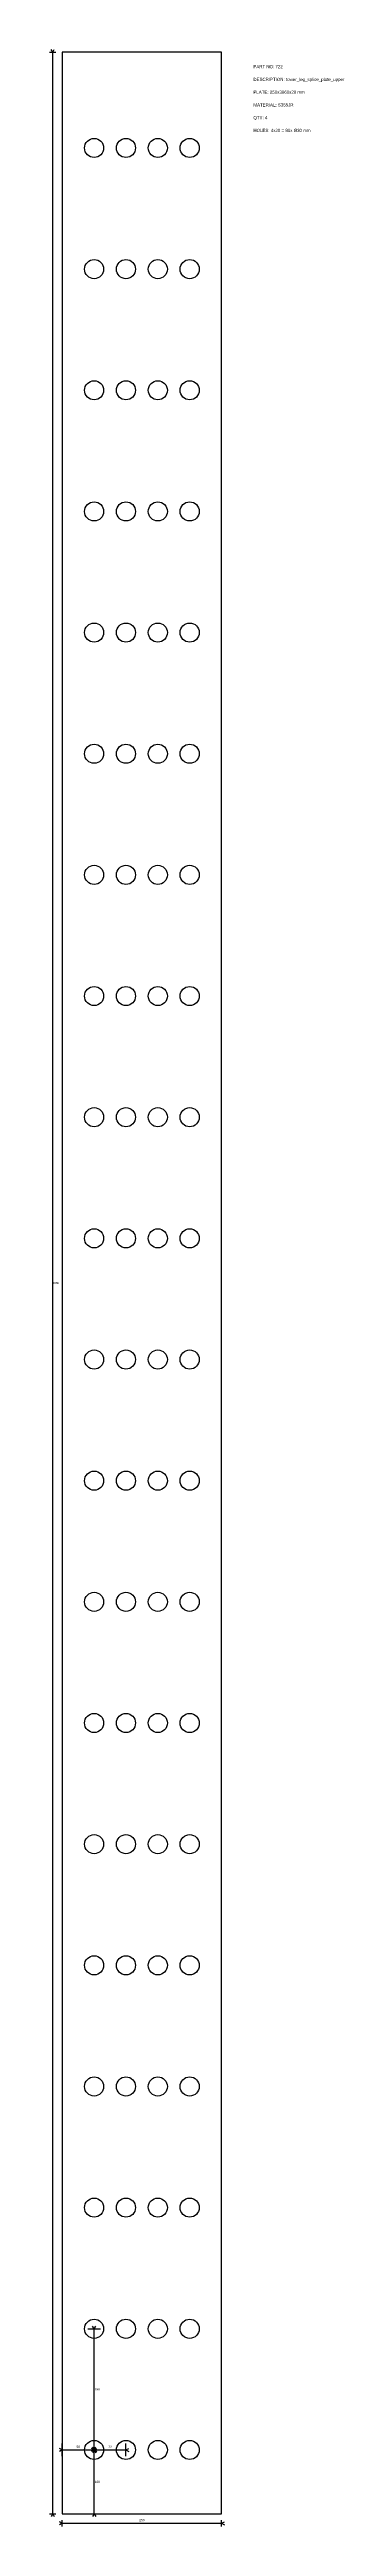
# Model space of a CAD drawing. Header units: millimetres. Extents: x 62 to 1681, y -6146 to 3884.
# Drawn here: x 635 to 1093, y 0 to 3884 of the extents above; entities that cross this region are included whole.
import ezdxf

# ---------------------------------------------------------------- set-up
doc = ezdxf.new("R2010")
doc.units = ezdxf.units.MM

msp = doc.modelspace()

# ---------------------------------------------------------------- linework, layer by layer
at = {"layer": 'DIMENSION'}
for p, q in [((639.9, 3880), (637.4, 3884.3)), ((639.9, 3880), (642.4, 3884.3)), ((634.9, 3880), (644.9, 3880)), ((639.9, 20), (639.9, 3880)), ((704.9, 310), (702.4, 314.3)), ((704.9, 310), (707.4, 314.3)), ((694.9, 310), (714.9, 310)), ((704.9, 120), (704.9, 310)), ((654.9, 120), (650.6, 122.5)), ((654.9, 120), (650.6, 117.5)), ((654.9, 110), (654.9, 130)), ((654.9, 120), (704.9, 120)), ((694.9, 120), (714.9, 120)), ((694.9, 120), (714.9, 120)), ((704.9, 120), (700.6, 122.5)), ((704.9, 120), (700.6, 117.5)), ((704.9, 120), (702.4, 124.3)), ((704.9, 120), (702.4, 115.7)), ((704.9, 110), (704.9, 130)), ((704.9, 110), (704.9, 130)), ((704.9, 120), (707.4, 124.3)), ((704.9, 120), (709.3, 122.5)), ((704.9, 120), (709.3, 117.5)), ((704.9, 120), (754.9, 120)), ((704.9, 20), (704.9, 120)), ((704.9, 120), (707.4, 115.7)), ((754.9, 110), (754.9, 130)), ((754.9, 120), (759.3, 122.5)), ((754.9, 120), (759.3, 117.5)), ((634.9, 20), (644.9, 20)), ((639.9, 20), (637.4, 15.7)), ((639.9, 20), (642.4, 15.7)), ((654.9, 5), (650.6, 7.5)), ((654.9, 5), (650.6, 2.5)), ((654.9, 0), (654.9, 10)), ((654.9, 5), (904.9, 5)), ((694.9, 20), (714.9, 20)), ((704.9, 20), (702.4, 15.7)), ((704.9, 20), (707.4, 15.7)), ((904.9, 0), (904.9, 10)), ((904.9, 5), (909.3, 7.5)), ((904.9, 5), (909.3, 2.5))]:
    msp.add_line(p, q, dxfattribs=at)
at = {"layer": 'GEOMETRY'}
msp.add_lwpolyline([(654.9, 20), (904.9, 20), (904.9, 3880), (654.9, 3880)], close=True, dxfattribs=at)
for centre in [(704.9, 3730), (754.9, 3730), (804.9, 3730), (854.9, 3730), (704.9, 3540), (754.9, 3540), (804.9, 3540), (854.9, 3540), (704.9, 3350), (754.9, 3350), (804.9, 3350), (854.9, 3350), (704.9, 3160), (754.9, 3160), (804.9, 3160), (854.9, 3160), (704.9, 2970), (754.9, 2970), (804.9, 2970), (854.9, 2970), (704.9, 2780), (754.9, 2780), (804.9, 2780), (854.9, 2780), (704.9, 2590), (754.9, 2590), (804.9, 2590), (854.9, 2590), (704.9, 2400), (754.9, 2400), (804.9, 2400), (854.9, 2400), (704.9, 2210), (754.9, 2210), (804.9, 2210), (854.9, 2210), (704.9, 2020), (754.9, 2020), (804.9, 2020), (854.9, 2020), (704.9, 1830), (754.9, 1830), (804.9, 1830), (854.9, 1830), (704.9, 1640), (754.9, 1640), (804.9, 1640), (854.9, 1640), (704.9, 1450), (754.9, 1450), (804.9, 1450), (854.9, 1450), (704.9, 1260), (754.9, 1260), (804.9, 1260), (854.9, 1260), (704.9, 1070), (754.9, 1070), (804.9, 1070), (854.9, 1070), (704.9, 880), (754.9, 880), (804.9, 880), (854.9, 880), (704.9, 690), (754.9, 690), (804.9, 690), (854.9, 690), (704.9, 500), (754.9, 500), (804.9, 500), (854.9, 500), (704.9, 310), (754.9, 310), (804.9, 310), (854.9, 310), (704.9, 120), (754.9, 120), (804.9, 120), (854.9, 120)]:
    msp.add_circle(centre, 15, dxfattribs=at)

# ---------------------------------------------------------------- texts
at = {"layer": 'ANNOTATION'}
for s, insert, char_height, attachment_point in [('PART NO: 722', (954.9, 3860), 5, 1), ('DESCRIPTION: tower_leg_splice_plate_upper', (954.9, 3840), 5, 1), ('PLATE: 250x3860x28 mm', (954.9, 3820), 5, 1), ('QTY: 4', (954.9, 3780), 5, 1), ('MATERIAL: S355JR', (954.9, 3800), 5, 1), ('HOLES: 4x20 = 80x Ø30 mm', (954.9, 3760), 5, 1), ('3860', (644.9, 1950), 3.5, 5), ('190', (709.9, 215), 3.5, 5), ('50', (679.9, 125), 3.5, 5), ('50', (729.9, 125), 3.5, 5), ('100', (709.9, 70), 3.5, 5), ('250', (779.9, 10), 3.5, 5)]:
    msp.add_mtext(s, dxfattribs=dict(at, insert=insert, char_height=char_height, attachment_point=attachment_point))

doc.saveas('drawing.dxf')
